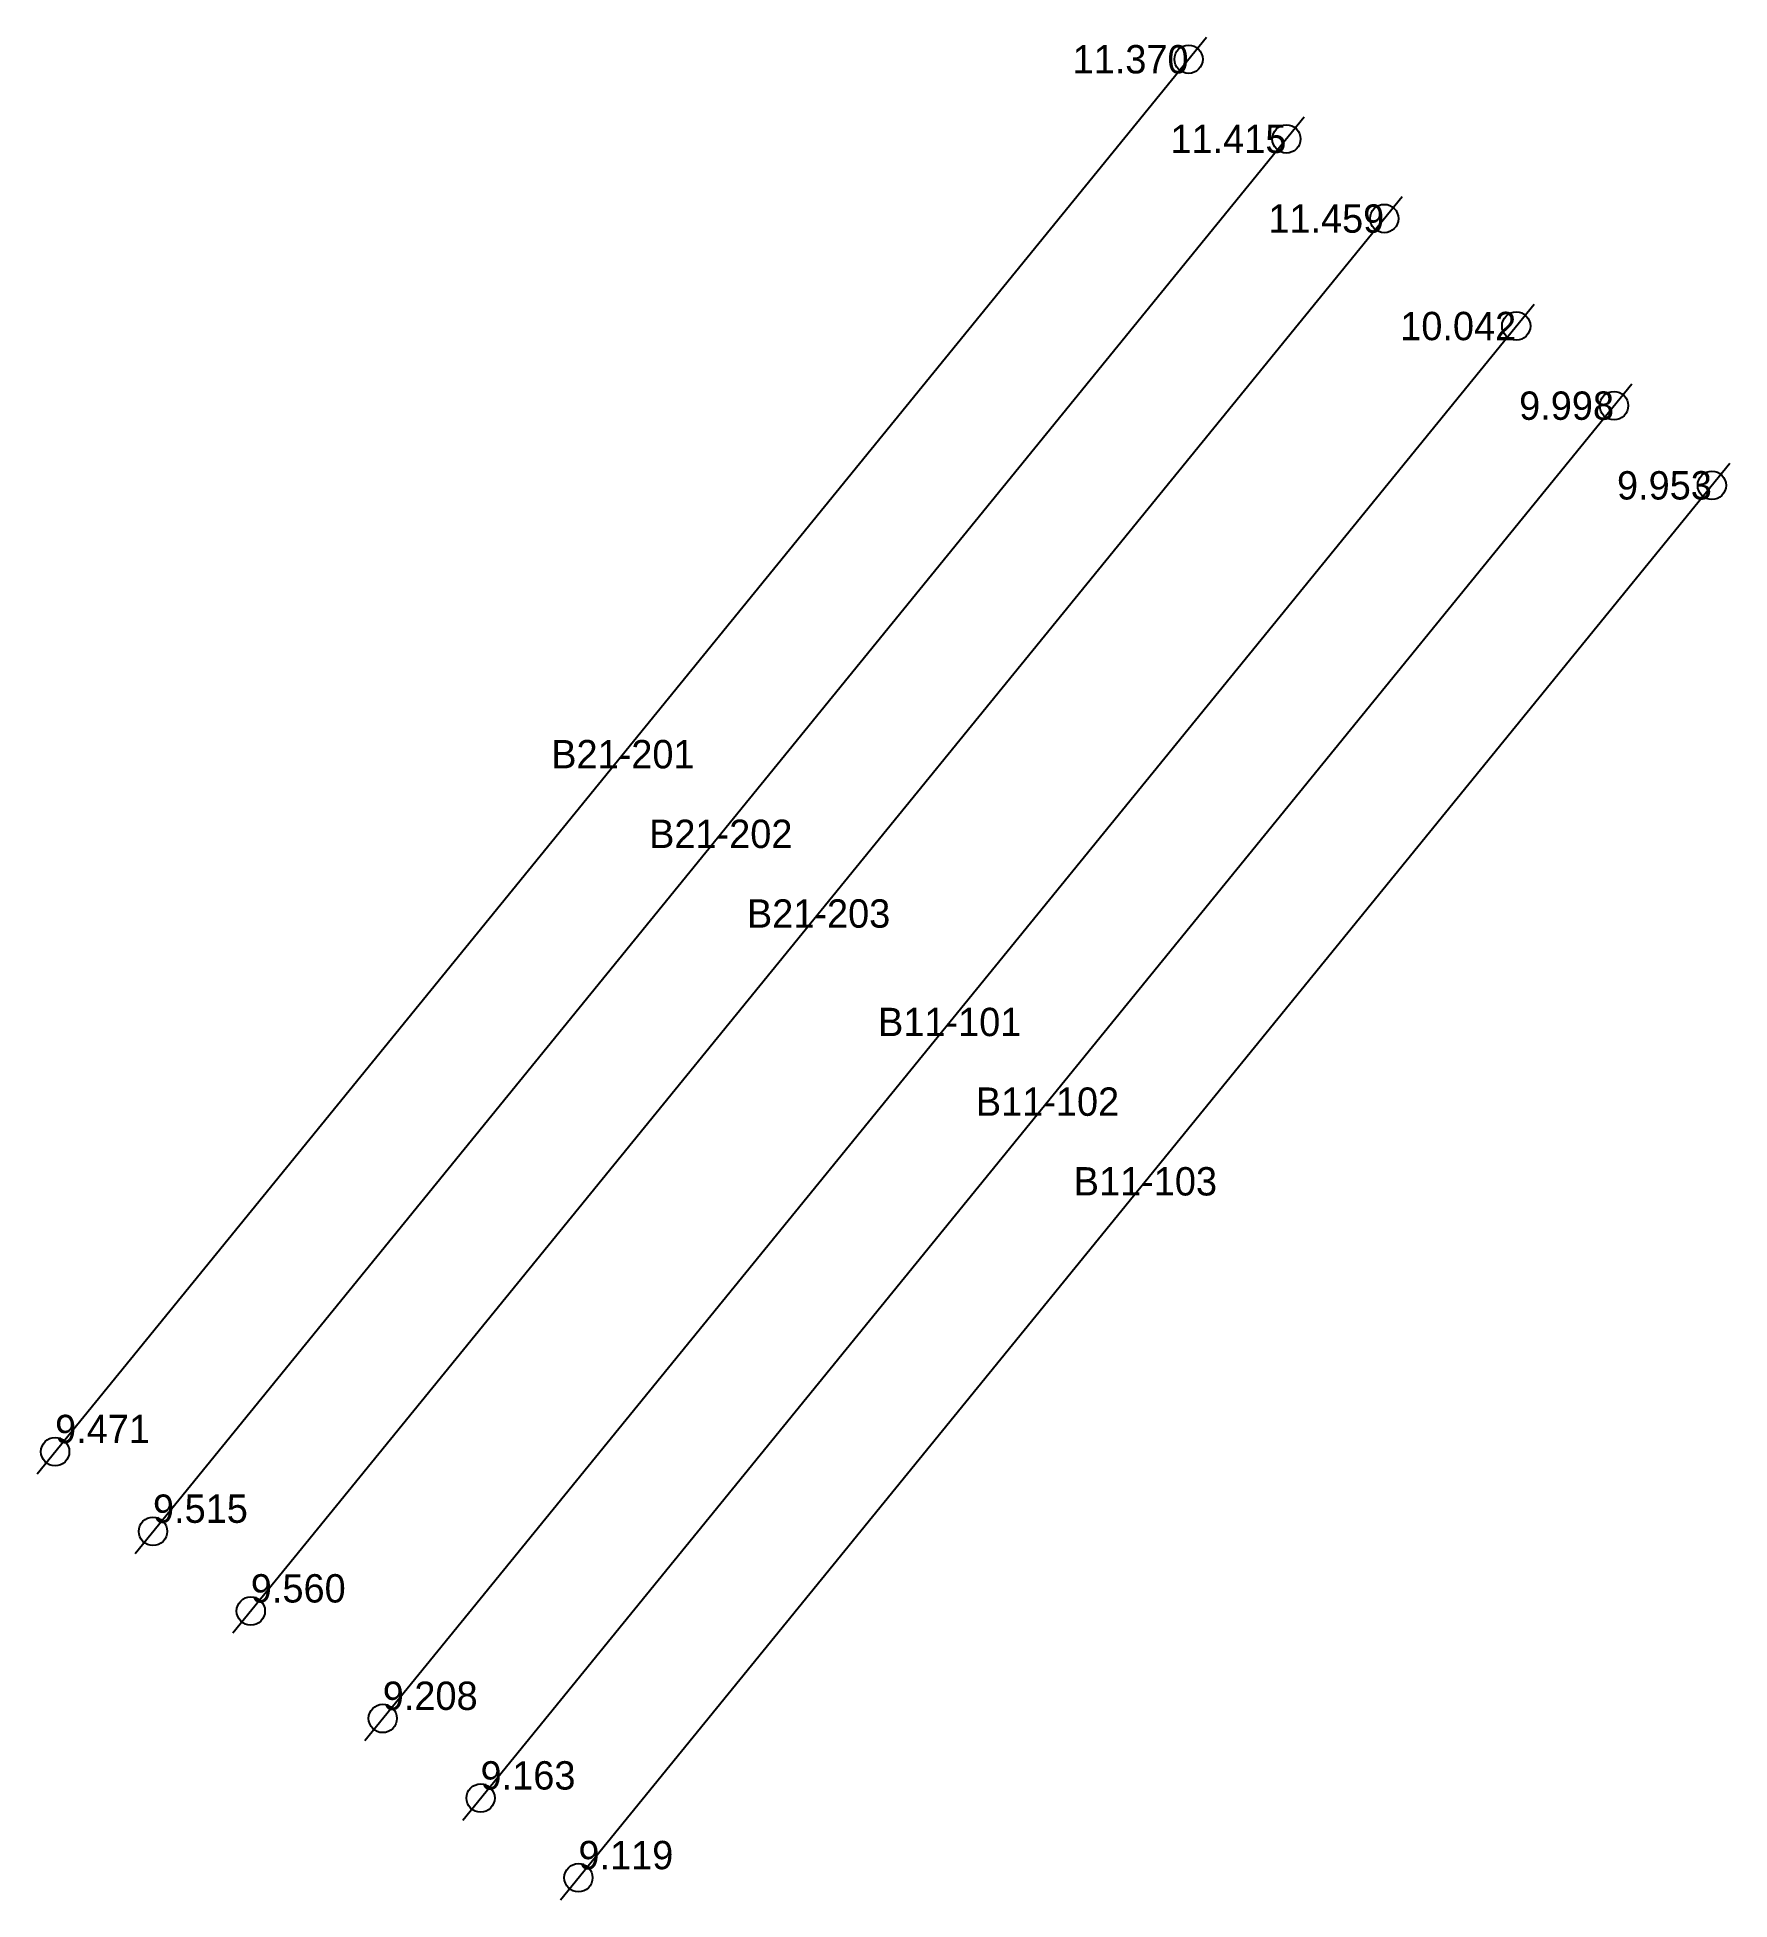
# Model space of a CAD drawing. Header units: metres. Extents: x 570911 to 571441, y 785547 to 785814.
# Drawn here: x 570911.21 to 570941.06, y 785546.78 to 785579.62 of the extents above; entities that cross this region are included whole.
import ezdxf
from ezdxf.enums import TextEntityAlignment as Align

# ---------------------------------------------------------------- set-up
doc = ezdxf.new("R2010")
doc.units = ezdxf.units.M
doc.layers.add('B11', color=1, linetype='Continuous')
doc.layers.add('B21', color=4, linetype='Continuous')

msp = doc.modelspace()

# ---------------------------------------------------------------- texts
for s, p in [('11.370', (570931.516, 785579.232, 14.315)), ('11.415', (570933.242, 785577.827, 14.36)), ('11.459', (570934.967, 785576.423, 14.404)), ('10.042', (570937.294, 785574.528, 12.987)), ('9.998', (570939.019, 785573.124, 12.943)), ('9.953', (570940.745, 785571.719, 12.898))]:
    msp.add_text(s, height=0.5).set_placement(p, align=Align.MIDDLE_RIGHT)
for s, p in [('9.471', (570911.527, 785554.68, 12.416)), ('9.515', (570913.253, 785553.275, 12.46)), ('9.560', (570914.978, 785551.87, 12.505)), ('9.208', (570917.305, 785549.976, 12.153)), ('9.163', (570919.03, 785548.572, 12.108)), ('9.119', (570920.756, 785547.167, 12.064))]:
    msp.add_text(s, height=0.5).set_placement(p, align=Align.BOTTOM_LEFT)
at = {"layer": 'B11'}
for s, p in [('B11-101', (570927.303, 785562.257, 12.14)), ('B11-102', (570929.028, 785560.852, 12.095)), ('B11-103', (570930.754, 785559.447, 12.051))]:
    msp.add_text(s, height=0.5, dxfattribs=at).set_placement(p, align=Align.MIDDLE_CENTER)
at = {"layer": 'B21'}
for s, p in [('B21-201', (570921.54, 785566.979, 12.386)), ('B21-202', (570923.266, 785565.574, 12.43)), ('B21-203', (570924.991, 785564.169, 12.475))]:
    msp.add_text(s, height=0.5, dxfattribs=at).set_placement(p, align=Align.MIDDLE_CENTER)

# ---------------------------------------------------------------- linework, layer by layer
at = {"layer": 'B11'}
for p, q in [((570916.989, 785549.589, 12.14), (570937.609, 785574.916, 13)), ((570918.715, 785548.184, 12.095), (570939.335, 785573.511, 12.956)), ((570920.44, 785546.779, 12.051), (570941.06, 785572.107, 12.911))]:
    msp.add_line(p, q, dxfattribs=at)
for centre in [(570937.294, 785574.528, 12.987), (570939.019, 785573.124, 12.943), (570940.745, 785571.719, 12.898), (570917.305, 785549.976, 12.153), (570919.03, 785548.572, 12.108), (570920.756, 785547.167, 12.064)]:
    msp.add_circle(centre, 0.25, dxfattribs=at)
at = {"layer": 'B21'}
for p, q in [((570911.212, 785554.292, 12.386), (570931.832, 785579.62, 14.345)), ((570912.937, 785552.887, 12.43), (570933.557, 785578.215, 14.39)), ((570914.663, 785551.483, 12.475), (570935.283, 785576.81, 14.434))]:
    msp.add_line(p, q, dxfattribs=at)
for centre in [(570931.516, 785579.232, 14.315), (570933.242, 785577.827, 14.36), (570934.967, 785576.423, 14.404), (570911.527, 785554.68, 12.416), (570913.253, 785553.275, 12.46), (570914.978, 785551.87, 12.505)]:
    msp.add_circle(centre, 0.25, dxfattribs=at)

msp.set_redraw_order([(e.dxf.handle, doc.entitydb.next_handle()) for e in msp.query("TEXT MTEXT ATTDEF DIMENSION ARC_DIMENSION")])  # texts and dimensions are drawn at this point

doc.saveas('drawing.dxf')
